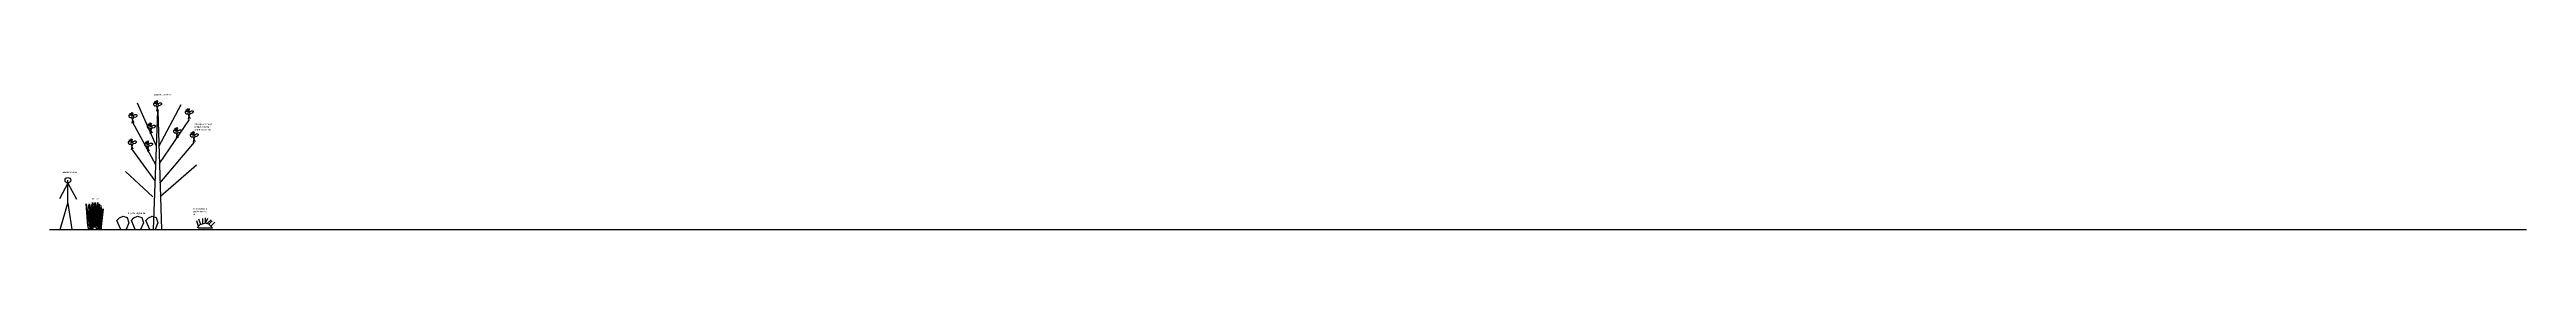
# Model space of a CAD drawing. Header units: millimetres. Extents: x 2 to 3903, y 523 to 736.
import ezdxf

# ---------------------------------------------------------------- set-up
doc = ezdxf.new("R2010")
doc.units = ezdxf.units.MM
doc.styles.get("Standard").update_dxf_attribs({"font": 'arial.ttf'})

msp = doc.modelspace()

# ---------------------------------------------------------------- linework, layer by layer
for p, q in [((128.5, 702.2), (126.6, 702.2)), ((126.6, 702.2), (126.6, 700.8)), ((130.8, 705.2), (127.6, 704.3)), ((127.6, 704.3), (131.1, 704.7)), ((131.3, 701.6), (128.5, 702.2)), ((131.1, 704.7), (129.3, 703.4)), ((132, 703.6), (130.6, 699.6)), ((130.8, 705.2), (131.8, 706.7)), ((132, 703.6), (130.8, 705.2)), ((131.8, 706.7), (133, 705.5)), ((133, 705.5), (132, 703.6)), ((134.2, 699.6), (132, 703.6)), ((133.1, 701.6), (136.2, 703.4)), ((136.2, 703.4), (138.3, 703.4)), ((138.3, 703.4), (139.2, 702.5)), ((139.2, 702.5), (139.2, 700.9)), ((170, 653.7), (140.3, 721)), ((167.3, 720.7), (165.4, 720.7)), ((165.4, 720.7), (165.4, 719.2)), ((165.4, 719.2), (166, 718.1)), ((165.4, 522.8), (172, 708.9)), ((166, 718.1), (167.1, 716.9)), ((169.6, 723.6), (166.4, 722.7)), ((166.4, 722.7), (170, 723.2)), ((167.1, 716.9), (168.6, 716.9)), ((170.1, 720), (167.3, 720.7)), ((170, 723.2), (168.1, 721.8)), ((168.6, 716.9), (169.6, 717.3)), ((170.9, 722), (169.4, 718)), ((169.4, 718), (170.9, 713.4)), ((169.6, 723.6), (170.6, 725.2)), ((170.9, 722), (169.6, 723.6)), ((170.9, 713.4), (170, 708.4)), ((170.6, 725.2), (171.8, 724)), ((171.8, 724), (170.9, 722)), ((173, 718), (170.9, 722)), ((170.9, 713.4), (173, 718)), ((170.9, 713.4), (172.9, 709.4)), ((171.9, 720), (175.1, 721.8)), ((172, 708.9), (177.7, 522.8)), ((173.8, 717.1), (172.7, 717.2)), ((173.7, 653.2), (209.1, 719.1)), ((176.4, 717.8), (173.8, 717.1)), ((175.1, 721.8), (177.1, 721.8)), ((178, 719.3), (176.4, 717.8)), ((177.1, 721.8), (178, 720.9)), ((178, 720.9), (178, 719.3)), ((217.2, 708.2), (215.3, 708.2)), ((215.3, 708.2), (215.3, 706.8)), ((215.3, 706.8), (215.9, 705.6)), ((215.9, 705.6), (217, 704.5)), ((219.5, 711.2), (216.3, 710.3)), ((216.3, 710.3), (219.9, 710.7)), ((217, 704.5), (218.5, 704.5)), ((220, 707.5), (217.2, 708.2)), ((219.9, 710.7), (218, 709.4)), ((218.5, 704.5), (219.5, 704.8)), ((220.8, 709.5), (219.3, 705.5)), ((219.3, 705.5), (220.8, 700.9)), ((219.5, 711.2), (220.5, 712.7)), ((220.8, 709.5), (219.5, 711.2)), ((220.5, 712.7), (221.7, 711.5)), ((221.7, 711.5), (220.8, 709.5)), ((222.9, 705.5), (220.8, 709.5)), ((220.8, 700.9), (222.9, 705.5)), ((221.9, 707.5), (225, 709.4)), ((223.7, 704.6), (222.6, 704.7)), ((226.4, 705.3), (223.7, 704.6)), ((225, 709.4), (227, 709.4)), ((227.9, 706.9), (226.4, 705.3)), ((227, 709.4), (227.9, 708.4)), ((227.9, 708.4), (227.9, 706.9)), ((129.7, 663.7), (126.5, 662.8)), ((126.5, 662.8), (130.1, 663.2)), ((126.6, 700.8), (127.1, 699.6)), ((127.1, 699.6), (128.3, 698.5)), ((130.1, 663.2), (128.2, 661.9)), ((128.3, 698.5), (129.8, 698.5)), ((129.7, 663.7), (130.7, 665.2)), ((131, 662.1), (129.7, 663.7)), ((129.8, 698.5), (130.8, 698.8)), ((130.6, 699.6), (132, 694.9)), ((130.7, 665.2), (131.9, 664)), ((131.9, 664), (131, 662.1)), ((132, 694.9), (131.2, 689.9)), ((132, 694.9), (134.2, 699.6)), ((132, 694.9), (134.1, 691)), ((169, 624.4), (132.8, 690.7)), ((134.9, 698.6), (133.8, 698.8)), ((137.6, 699.3), (134.9, 698.6)), ((139.2, 700.9), (137.6, 699.3)), ((157.4, 685.6), (155.5, 685.6)), ((155.5, 685.6), (155.5, 684.2)), ((155.5, 684.2), (156, 683)), ((156, 683), (157.2, 681.9)), ((159.7, 688.6), (156.5, 687.7)), ((156.5, 687.7), (160.1, 688.1)), ((157.2, 681.9), (158.7, 681.9)), ((160.2, 685), (157.4, 685.6)), ((160.1, 688.1), (158.2, 686.8)), ((158.7, 681.9), (159.7, 682.2)), ((160.9, 686.9), (159.5, 683)), ((159.5, 683), (160.9, 678.3)), ((159.7, 688.6), (160.7, 690.1)), ((160.9, 686.9), (159.7, 688.6)), ((160.9, 678.3), (160.1, 673.3)), ((160.7, 690.1), (161.9, 688.9)), ((161.9, 688.9), (160.9, 686.9)), ((163.1, 683), (160.9, 686.9)), ((160.9, 678.3), (163.1, 683)), ((160.9, 678.3), (163, 674.4)), ((162, 685), (165.2, 686.8)), ((163.9, 682), (162.7, 682.1)), ((166.5, 682.7), (163.9, 682)), ((165.2, 686.8), (167.2, 686.8)), ((168.1, 684.3), (166.5, 682.7)), ((167.2, 686.8), (168.1, 685.9)), ((168.1, 685.9), (168.1, 684.3)), ((174.5, 626.2), (221.9, 695.3)), ((198.5, 678.3), (196.6, 678.3)), ((196.6, 678.3), (196.6, 676.9)), ((196.6, 676.9), (197.2, 675.7)), ((197.2, 675.7), (198.3, 674.6)), ((200.8, 681.3), (197.6, 680.4)), ((197.6, 680.4), (201.2, 680.8)), ((198.3, 674.6), (199.8, 674.6)), ((201.3, 677.7), (198.5, 678.3)), ((201.2, 680.8), (199.3, 679.5)), ((199.8, 674.6), (200.8, 674.9)), ((202, 679.7), (200.6, 675.7)), ((200.6, 675.7), (202, 671)), ((200.8, 681.3), (201.8, 682.8)), ((202, 679.7), (200.8, 681.3)), ((202, 671), (201.2, 666)), ((201.8, 682.8), (203, 681.6)), ((203, 681.6), (202, 679.7)), ((204.2, 675.7), (202, 679.7)), ((202, 671), (204.2, 675.7)), ((202, 671), (204.1, 667.1)), ((203.1, 677.7), (206.3, 679.5)), ((205, 674.7), (203.8, 674.9)), ((207.6, 675.4), (205, 674.7)), ((206.3, 679.5), (208.3, 679.5)), ((209.2, 677), (207.6, 675.4)), ((208.3, 679.5), (209.2, 678.6)), ((209.2, 678.6), (209.2, 677)), ((220.8, 700.9), (219.9, 695.9)), ((220.8, 700.9), (222.8, 696.9)), ((225.1, 672.1), (223.1, 672.1)), ((223.1, 672.1), (223.1, 670.7)), ((223.1, 670.7), (223.7, 669.5)), ((223.7, 669.5), (224.8, 668.4)), ((227.4, 675), (224.2, 674.2)), ((224.2, 674.2), (227.7, 674.6)), ((224.8, 668.4), (226.4, 668.4)), ((227.8, 671.4), (225.1, 672.1)), ((227.7, 674.6), (225.8, 673.3)), ((226.4, 668.4), (227.4, 668.7)), ((228.6, 673.4), (227.1, 669.4)), ((227.1, 669.4), (228.6, 664.8)), ((227.4, 675), (228.3, 676.6)), ((228.6, 673.4), (227.4, 675)), ((228.6, 664.8), (227.7, 659.8)), ((228.3, 676.6), (229.5, 675.4)), ((229.5, 675.4), (228.6, 673.4)), ((230.8, 669.4), (228.6, 673.4)), ((228.6, 664.8), (230.8, 669.4)), ((228.6, 664.8), (230.7, 660.8)), ((229.7, 671.4), (232.8, 673.3)), ((231.5, 668.5), (230.4, 668.6)), ((234.2, 669.2), (231.5, 668.5)), ((232.8, 673.3), (234.8, 673.3)), ((235.7, 670.8), (234.2, 669.2)), ((234.8, 673.3), (235.7, 672.3)), ((235.7, 672.3), (235.7, 670.8)), ((127.4, 660.7), (125.5, 660.7)), ((125.5, 660.7), (125.5, 659.3)), ((125.5, 659.3), (126.1, 658.1)), ((126.1, 658.1), (127.2, 657)), ((127.2, 657), (128.7, 657)), ((130.2, 660.1), (127.4, 660.7)), ((128.7, 657), (129.7, 657.3)), ((131, 662.1), (129.5, 658.1)), ((129.5, 658.1), (131, 653.4)), ((131, 653.4), (130.1, 648.4)), ((133.1, 658.1), (131, 662.1)), ((131, 653.4), (133.1, 658.1)), ((131, 653.4), (133, 649.5)), ((168.1, 599.1), (131.4, 649.4)), ((132.1, 660.1), (135.2, 661.9)), ((133.9, 657.1), (132.8, 657.2)), ((136.6, 657.8), (133.9, 657.1)), ((135.2, 661.9), (137.2, 661.9)), ((138.1, 659.4), (136.6, 657.8)), ((137.2, 661.9), (138.1, 661)), ((138.1, 661), (138.1, 659.4)), ((152.9, 657.4), (151, 657.4)), ((151, 657.4), (151, 656)), ((151, 656), (151.6, 654.8)), ((151.6, 654.8), (152.7, 653.7)), ((155.2, 660.4), (152, 659.5)), ((152, 659.5), (155.6, 659.9)), ((152.7, 653.7), (154.2, 653.7)), ((155.7, 656.8), (152.9, 657.4)), ((155.6, 659.9), (153.7, 658.6)), ((154.2, 653.7), (155.2, 654)), ((156.5, 658.8), (155, 654.8)), ((155, 654.8), (156.5, 650.1)), ((155.2, 660.4), (156.2, 661.9)), ((156.5, 658.8), (155.2, 660.4)), ((156.5, 650.1), (155.6, 645.1)), ((156.2, 661.9), (157.4, 660.7)), ((157.4, 660.7), (156.5, 658.8)), ((158.6, 654.8), (156.5, 658.8)), ((156.5, 650.1), (158.6, 654.8)), ((156.5, 650.1), (158.5, 646.2)), ((157.5, 656.8), (160.7, 658.6)), ((159.4, 653.8), (158.2, 654)), ((162, 654.5), (159.4, 653.8)), ((160.7, 658.6), (162.7, 658.6)), ((163.6, 656.1), (162, 654.5)), ((162.7, 658.6), (163.6, 657.7)), ((163.6, 657.7), (163.6, 656.1)), ((175.5, 595.7), (230, 660)), ((176.1, 575.4), (233.1, 624.5)), ((30.5, 595.7), (17.3, 571.1)), ((30.5, 564), (30.5, 600.1)), ((30.5, 595.7), (44, 570.5)), ((164.5, 573.9), (121, 613.8)), ((18.1, 522.8), (30.5, 564)), ((30.5, 564), (36.5, 522.8)), ((62.1, 528.5), (59.4, 563.1)), ((59.4, 563.1), (64.3, 532.6)), ((62.7, 523.3), (60, 557.9)), ((60, 557.9), (64.9, 527.5)), ((62.7, 523), (60, 557.6)), ((60, 557.6), (64.9, 527.2)), ((66, 527.1), (63.3, 561.7)), ((63.3, 561.7), (68.2, 531.2)), ((66, 524.6), (63.3, 559.2)), ((63.3, 559.2), (68.2, 528.7)), ((64.3, 532.6), (64.3, 563.3)), ((64.3, 563.3), (64.3, 528.5)), ((64.3, 528.5), (67.9, 560.8)), ((64.9, 527.5), (64.9, 558.2)), ((64.9, 558.2), (64.9, 523.3)), ((64.9, 527.2), (64.9, 557.9)), ((64.9, 557.9), (64.9, 523)), ((64.9, 523.3), (68.5, 555.7)), ((64.9, 523), (68.4, 555.4)), ((67.8, 522.8), (65.1, 557.4)), ((65.1, 557.4), (70, 526.9)), ((68.2, 531.2), (68.2, 561.9)), ((68.2, 561.9), (68.2, 527.1)), ((70.9, 525.9), (68.2, 560.5)), ((68.2, 560.5), (73.1, 530)), ((68.2, 527.1), (71.8, 559.5)), ((68.2, 528.7), (68.2, 559.4)), ((68.2, 559.4), (68.2, 524.6)), ((68.2, 524.6), (71.8, 556.9)), ((71.6, 526.6), (68.9, 561.2)), ((68.9, 561.2), (73.8, 530.7)), ((71.8, 530.6), (69.1, 565.2)), ((69.1, 565.2), (74, 534.7)), ((70, 526.9), (70, 557.6)), ((70, 557.6), (70, 522.8)), ((70, 522.8), (73.6, 555.2)), ((75.2, 530.2), (72.6, 564.8)), ((72.6, 564.8), (77.4, 534.4)), ((75.6, 522.8), (72.9, 557.4)), ((72.9, 557.4), (77.8, 526.9)), ((73.1, 530), (73.1, 560.7)), ((73.1, 560.7), (73.1, 525.9)), ((73.1, 525.9), (76.7, 558.3)), ((73.8, 530.7), (73.8, 561.4)), ((73.8, 561.4), (73.8, 526.6)), ((73.8, 526.6), (77.3, 558.9)), ((74, 534.7), (74, 565.4)), ((74, 565.4), (74, 530.6)), ((74, 530.6), (77.6, 562.9)), ((77.1, 528.1), (74.4, 562.7)), ((74.4, 562.7), (79.3, 532.3)), ((78.5, 522.8), (75.8, 557.4)), ((75.8, 557.4), (80.7, 526.9)), ((77.4, 534.4), (77.4, 565.1)), ((77.4, 565.1), (77.4, 530.2)), ((77.4, 530.2), (81, 562.6)), ((77.8, 526.9), (77.8, 557.6)), ((77.8, 557.6), (77.8, 522.8)), ((77.8, 522.8), (81.3, 555.2)), ((80.7, 522.8), (78, 557.4)), ((78, 557.4), (82.9, 526.9)), ((79.3, 532.3), (79.3, 562.9)), ((79.3, 562.9), (79.3, 528.1)), ((79.3, 528.1), (82.9, 560.5)), ((80.7, 526.9), (80.7, 557.6)), ((80.7, 557.6), (80.7, 522.8)), ((80.7, 522.8), (84.2, 555.2)), ((82.9, 526.9), (82.9, 557.6)), ((82.9, 557.6), (82.9, 522.8)), ((82.9, 522.8), (86.5, 555.2)), ((1.6, 522.8), (3902.6, 522.8)), ((107.5, 537.1), (111.6, 541.2)), ((113.7, 522.8), (107.5, 537.1)), ((111.6, 541.2), (117.4, 543.6)), ((117.4, 543.6), (124, 541.9)), ((126.5, 533.5), (122, 522.8)), ((124, 541.9), (126.5, 533.5)), ((130.4, 537.1), (134.5, 541.2)), ((136.6, 522.8), (130.4, 537.1)), ((134.5, 541.2), (140.3, 543.6)), ((140.3, 543.6), (146.9, 541.9)), ((149.4, 533.5), (144.9, 522.8)), ((146.9, 541.9), (149.4, 533.5)), ((153.1, 537.1), (157.3, 541.2)), ((159.3, 522.8), (153.1, 537.1)), ((157.3, 541.2), (163, 543.6)), ((163, 543.6), (169.6, 541.9)), ((172.2, 533.5), (167.7, 522.8)), ((169.6, 541.9), (172.2, 533.5)), ((236.2, 527.7), (233.6, 536.2)), ((238.5, 530.1), (233.9, 525.4)), ((235.7, 525.4), (258.3, 525.4)), ((239.9, 530.5), (236.8, 538.8)), ((247.4, 532.7), (238.5, 530.1)), ((243, 531.4), (243, 540.1)), ((247.4, 532.7), (247.4, 541.1)), ((247.4, 532.7), (251, 540.7)), ((252.5, 531.2), (247.4, 532.7)), ((250, 532), (256.3, 538.2)), ((252.5, 531.2), (257.6, 536.2)), ((258.3, 525.4), (252.5, 531.2)), ((255.4, 528.3), (261.7, 534.5))]:
    msp.add_line(p, q)
msp.add_circle((30.5, 600.1), 4.42)

# ---------------------------------------------------------------- texts
at = {"char_height": 2.5, "attachment_point": 1}
for s, insert in [('дерево. яблоня', (166.8, 736.2)), ('20 ворон летают вокруг дерева и сидят на ветках', (229.9, 689.4)), ('наш персонаж', (21.4, 614.3)), ('костер', (68.2, 572.6)), ('3 куста клубники', (125, 549.6)), ('ежик ползет к клубнике и ест ее', (227.1, 556.7))]:
    msp.add_mtext_dynamic_manual_height_columns(s, width=28.43, gutter_width=12.5, heights=[0], dxfattribs=dict(at, insert=insert))

doc.saveas('drawing.dxf')
